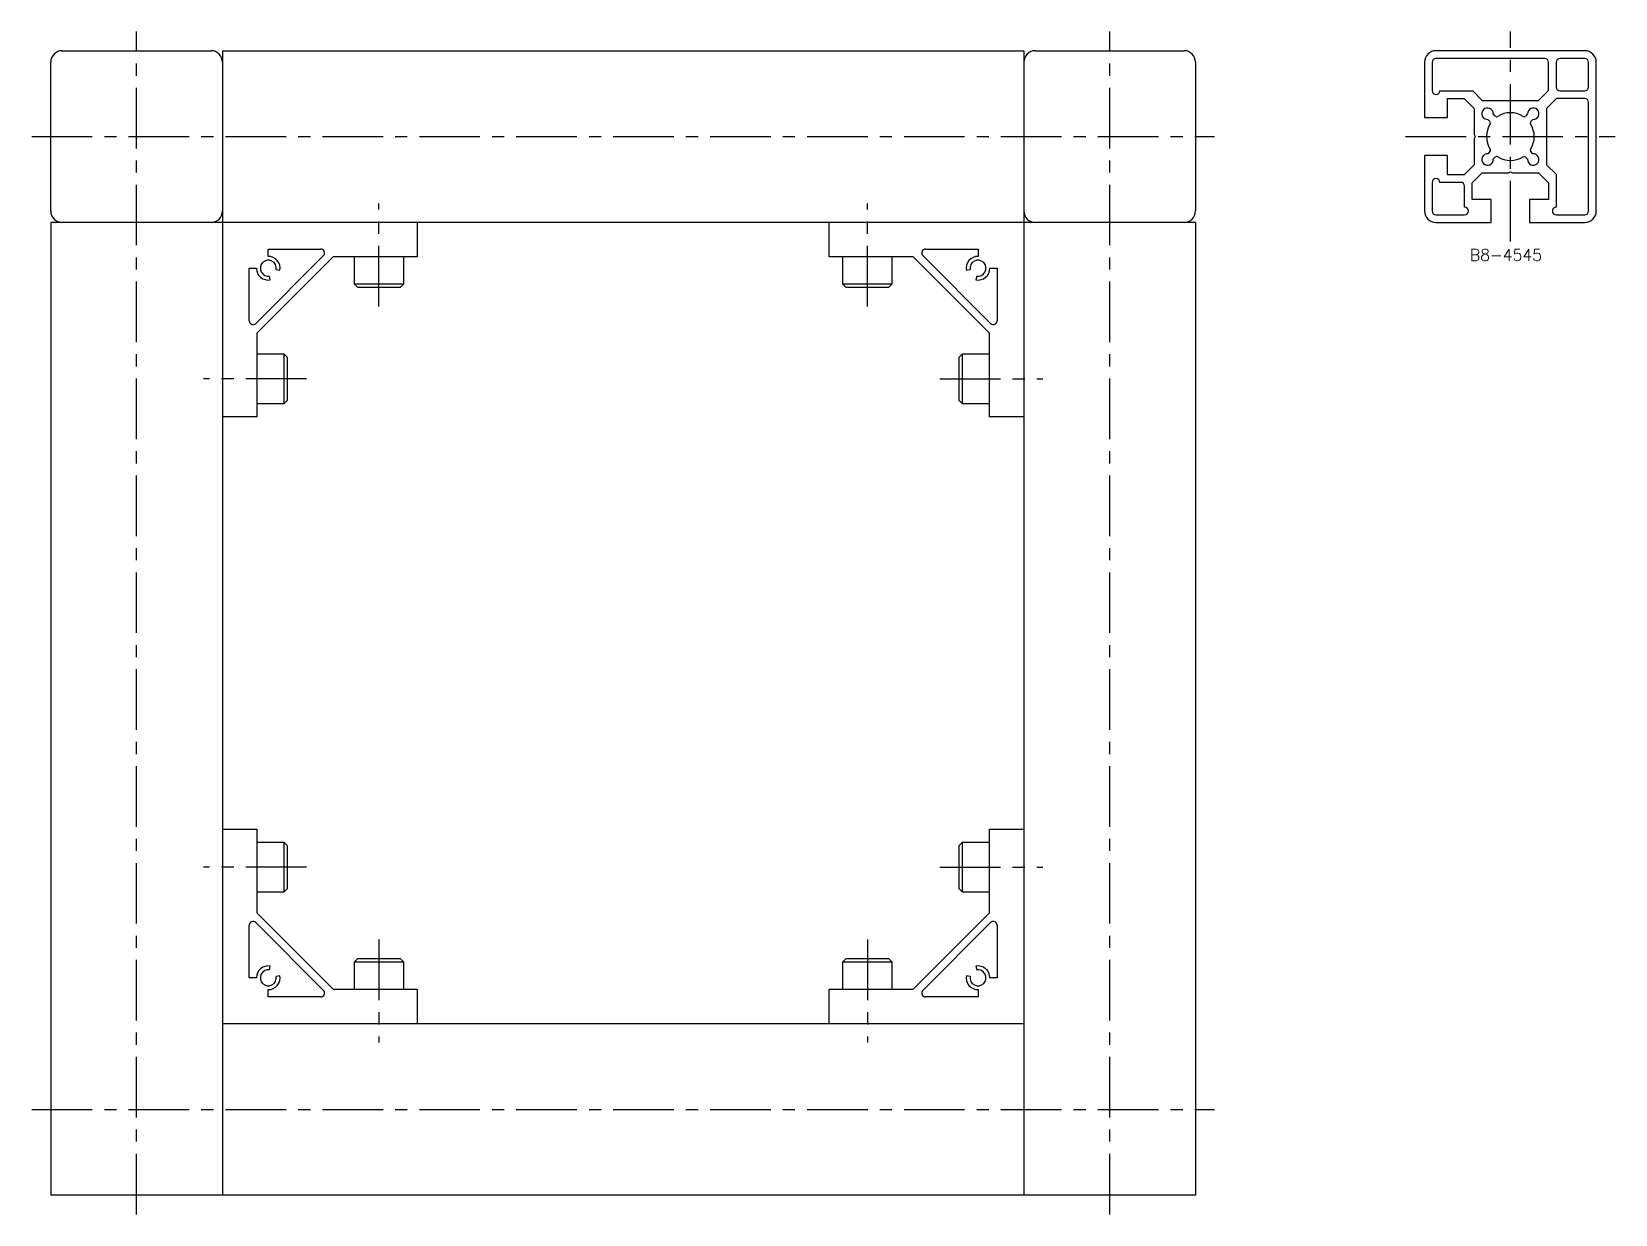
# Model space of a CAD drawing. Extents: x -5 to 1076, y -8 to 675.
# Drawn here: x 661 to 1076, y 5 to 315 of the extents above; entities that cross this region are included whole.
import ezdxf

# ---------------------------------------------------------------- set-up
doc = ezdxf.new("R2010")
doc.units = 0
doc.header["$LTSCALE"] = 0.5
doc.linetypes.add('CENTER', pattern=[50.8, 31.75, -6.35, 6.35, -6.35])
for name, color, linetype in [('MSM_CENTER', 1, 'CENTER'), ('MSM_CONTINUOUS', 7, 'CONTINUOUS'), ('MSM_PART_NUMBER', 7, 'CONTINUOUS')]:
    doc.layers.add(name, color=color, linetype=linetype)
doc.styles.get("Standard").update_dxf_attribs({"font": 'txt.shx', "height": 3, "bigfont": 'bigfont.shx'})

# ---------------------------------------------------------------- blocks, each defined once
blk = doc.blocks.new('*U10')
at = {"layer": 'MSM_PART_NUMBER'}
blk.add_text('B8-4545', height=3, dxfattribs=at).set_placement((1037.88, 254.97))

msp = doc.modelspace()

# ---------------------------------------------------------------- linework, layer by layer
at = {"layer": 'MSM_CENTER'}
for p, q in [((688.5, 5), (688.5, 315)), ((943.5, 5), (943.5, 315)), ((1048.5, 260), (1048.5, 315)), ((661, 287.5), (971, 287.5)), ((1021, 287.5), (1076, 287.5)), ((752, 243), (752, 270)), ((880, 243), (880, 270)), ((733, 224), (706, 224)), ((899, 224), (926, 224)), ((733, 96), (706, 96)), ((899, 96), (926, 96)), ((752, 77), (752, 50)), ((880, 77), (880, 50)), ((661, 32.5), (971, 32.5))]:
    msp.add_line(p, q, dxfattribs=at)
at = {"layer": 'MSM_CONTINUOUS'}
for p, q in [((669, 310), (708, 310)), ((711, 310), (711, 10)), ((711, 310), (921, 310)), ((921, 310), (921, 10)), ((924, 310), (963, 310)), ((1068, 310), (1029, 310)), ((1057.5, 308), (1029, 308)), ((1068, 308), (1061.5, 308)), ((666, 268), (666, 307)), ((966, 307), (966, 268)), ((1026, 307), (1026, 292.5)), ((1028, 307), (1028, 299.5)), ((1058.5, 299.62), (1058.5, 307)), ((1060.5, 307), (1060.5, 300.5)), ((1069, 300.5), (1069, 307)), ((1071, 268), (1071, 307)), ((1030, 299.5), (1038.62, 299.5)), ((1038.62, 299.5), (1041.12, 297)), ((1055.88, 297), (1058.5, 299.62)), ((1061.5, 299.5), (1068, 299.5)), ((1032, 292.5), (1032, 297.5)), ((1032, 297.5), (1036.38, 297.5)), ((1036.38, 297.5), (1039, 294.88)), ((1039, 294.88), (1039, 288.02)), ((1041.12, 297), (1055.88, 297)), ((1060.62, 297.5), (1058, 294.88)), ((1058, 294.88), (1058, 280.12)), ((1068, 297.5), (1060.62, 297.5)), ((1069, 268), (1069, 296.5)), ((1026, 292.5), (1032, 292.5)), ((1042.58, 292), (1043.14, 291.45)), ((1044.55, 292.86), (1044, 293.42)), ((1053, 293.42), (1052.45, 292.86)), ((1053.86, 291.45), (1054.42, 292)), ((1039, 288.02), (1039.3, 287.5)), ((1039.3, 287.5), (1039, 286.98)), ((1039, 286.98), (1039, 280.12)), ((1032, 282.5), (1026, 282.5)), ((1026, 282.5), (1026, 268)), ((1032, 277.5), (1032, 282.5)), ((1043.14, 283.55), (1042.58, 283)), ((1054.42, 283), (1053.86, 283.55)), ((1039, 280.12), (1036.38, 277.5)), ((1044, 281.58), (1044.55, 282.14)), ((1047.98, 278), (1048.5, 278.3)), ((1048.5, 278.3), (1049.02, 278)), ((1052.45, 282.14), (1053, 281.58)), ((1058, 280.12), (1060.5, 277.62)), ((1028, 275.5), (1028, 268)), ((1035.5, 275.5), (1030, 275.5)), ((1036.38, 277.5), (1032, 277.5)), ((1036.5, 269), (1036.5, 274.5)), ((1038.5, 275.38), (1041.12, 278)), ((1038.5, 271), (1038.5, 275.38)), ((1041.12, 278), (1047.98, 278)), ((1049.02, 278), (1055.88, 278)), ((1055.88, 278), (1058.5, 275.38)), ((1058.5, 275.38), (1058.5, 271)), ((1060.5, 277.62), (1060.5, 269)), ((1043.5, 271), (1038.5, 271)), ((1043.5, 265), (1043.5, 271)), ((1058.5, 271), (1053.5, 271)), ((1053.5, 271), (1053.5, 265)), ((1029, 267), (1036.5, 267)), ((1060.5, 267), (1068, 267)), ((966, 265), (666, 265)), ((666, 265), (666, 10)), ((762, 265), (762, 256)), ((870, 256), (870, 265)), ((966, 265), (966, 10)), ((1029, 265), (1043.5, 265)), ((1053.5, 265), (1068, 265)), ((723, 258), (736.76, 258)), ((723, 256.1), (723, 258)), ((895.24, 258), (909, 258)), ((909, 258), (909, 256.1)), ((737.46, 256.29), (719.71, 238.54)), ((740, 256), (720, 236)), ((762, 256), (740, 256)), ((745.5, 256), (745.5, 248.87)), ((758.5, 248.87), (758.5, 256)), ((892, 256), (870, 256)), ((873.5, 256), (873.5, 248.87)), ((886.5, 248.87), (886.5, 256)), ((912, 236), (892, 256)), ((912.29, 238.54), (894.54, 256.29)), ((718, 239.24), (718, 253)), ((718, 253), (719.9, 253)), ((723.54, 249.95), (723.36, 250.93)), ((725.07, 252.64), (726.05, 252.46)), ((905.95, 252.46), (906.93, 252.64)), ((908.64, 250.93), (908.46, 249.95)), ((912.1, 253), (914, 253)), ((914, 253), (914, 239.24)), ((745.5, 248.87), (746.37, 248)), ((745.5, 248.87), (758.5, 248.87)), ((746.37, 248), (757.63, 248)), ((757.63, 248), (758.5, 248.87)), ((873.5, 248.87), (874.37, 248)), ((873.5, 248.87), (886.5, 248.87)), ((874.37, 248), (885.63, 248)), ((885.63, 248), (886.5, 248.87)), ((720, 236), (720, 214)), ((912, 214), (912, 236)), ((727.13, 230.5), (720, 230.5)), ((728, 229.63), (727.13, 230.5)), ((727.13, 217.5), (727.13, 230.5)), ((728, 218.37), (728, 229.63)), ((904.87, 230.5), (904, 229.63)), ((904, 229.63), (904, 218.37)), ((912, 230.5), (904.87, 230.5)), ((904.87, 230.5), (904.87, 217.5)), ((720, 217.5), (727.13, 217.5)), ((727.13, 217.5), (728, 218.37)), ((904, 218.37), (904.87, 217.5)), ((904.87, 217.5), (912, 217.5)), ((720, 214), (711, 214)), ((921, 214), (912, 214)), ((711, 106), (720, 106)), ((720, 106), (720, 84)), ((912, 84), (912, 106)), ((912, 106), (921, 106)), ((727.13, 102.5), (720, 102.5)), ((728, 101.63), (727.13, 102.5)), ((727.13, 89.5), (727.13, 102.5)), ((728, 90.37), (728, 101.63)), ((904.87, 102.5), (904, 101.63)), ((904, 101.63), (904, 90.37)), ((912, 102.5), (904.87, 102.5)), ((904.87, 102.5), (904.87, 89.5)), ((720, 89.5), (727.13, 89.5)), ((727.13, 89.5), (728, 90.37)), ((904, 90.37), (904.87, 89.5)), ((904.87, 89.5), (912, 89.5)), ((720, 84), (740, 64)), ((892, 64), (912, 84)), ((718, 67), (718, 80.76)), ((719.71, 81.46), (737.46, 63.71)), ((894.54, 63.71), (912.29, 81.46)), ((914, 80.76), (914, 67)), ((746.37, 72), (745.5, 71.13)), ((745.5, 71.13), (745.5, 64)), ((758.5, 71.13), (745.5, 71.13)), ((757.63, 72), (746.37, 72)), ((758.5, 71.13), (757.63, 72)), ((758.5, 64), (758.5, 71.13)), ((874.37, 72), (873.5, 71.13)), ((873.5, 71.13), (873.5, 64)), ((886.5, 71.13), (873.5, 71.13)), ((885.63, 72), (874.37, 72)), ((886.5, 71.13), (885.63, 72)), ((886.5, 64), (886.5, 71.13)), ((719.9, 67), (718, 67)), ((723.36, 69.07), (723.54, 70.05)), ((726.05, 67.54), (725.07, 67.36)), ((906.93, 67.36), (905.95, 67.54)), ((908.46, 70.05), (908.64, 69.07)), ((914, 67), (912.1, 67)), ((723, 62), (723, 63.9)), ((740, 64), (762, 64)), ((762, 64), (762, 55)), ((870, 64), (892, 64)), ((870, 55), (870, 64)), ((909, 63.9), (909, 62)), ((736.76, 62), (723, 62)), ((909, 62), (895.24, 62)), ((711, 55), (921, 55)), ((966, 10), (666, 10))]:
    msp.add_line(p, q, dxfattribs=at)
for centre, radius, start, end in [((669, 307), 3, 90, 180), ((708, 307), 3, 0, 90), ((924, 307), 3, 90, 180), ((963, 307), 3, 0, 90), ((1029, 307), 3, 90, 180), ((1029, 307), 1, 90, 180), ((1057.5, 307), 1, 0, 90), ((1061.5, 307), 1, 90, 180), ((1068, 307), 3, 0, 90), ((1068, 307), 1, 0, 90), ((1029, 299.5), 1, 180, 0), ((1061.5, 300.5), 1, 180, 270), ((1068, 300.5), 1, 270, 0), ((1042.5, 293.5), 1.5, 356.8103, 273.1897), ((1054.5, 293.5), 1.5, 266.8103, 183.1897), ((1068, 296.5), 1, 0, 90), ((1048.5, 287.5), 6.25, 147.8396, 212.1604), ((1042.79, 291.09), 0.5, 327.8396, 45), ((1044.91, 293.21), 0.5, 225, 302.1604), ((1048.5, 287.5), 6.25, 57.8396, 122.1604), ((1052.09, 293.21), 0.5, 237.8396, 315), ((1054.21, 291.09), 0.5, 135, 212.1604), ((1048.5, 287.5), 6.25, 327.8396, 32.1604), ((1042.5, 281.5), 1.5, 86.8103, 3.1897), ((1042.79, 283.91), 0.5, 315, 32.1604), ((1044.91, 281.79), 0.5, 57.8396, 135), ((1048.5, 287.5), 6.25, 237.8396, 302.1604), ((1052.09, 281.79), 0.5, 45, 122.1604), ((1054.5, 281.5), 1.5, 176.8103, 93.1897), ((1054.21, 283.91), 0.5, 147.8396, 225), ((1029, 275.5), 1, 0, 180), ((1035.5, 274.5), 1, 0, 90), ((669, 268), 3, 180, 270), ((708, 268), 3, 270, 0), ((924, 268), 3, 180, 270), ((963, 268), 3, 270, 0), ((1029, 268), 3, 180, 270), ((1029, 268), 1, 180, 270), ((1036.5, 268), 1, 270, 90), ((1060.5, 268), 1, 90, 270), ((1068, 268), 1, 270, 0), ((1068, 268), 3, 270, 0), ((736.76, 257), 1, 315, 90), ((895.24, 257), 1, 90, 225), ((723, 253), 2.1, 350, 280), ((723, 253), 3.1, 350, 90), ((909, 253), 3.1, 90, 190), ((909, 253), 2.1, 260, 190), ((723, 253), 3.1, 180, 280), ((909, 253), 3.1, 260, 0), ((719, 239.24), 1, 180, 315), ((913, 239.24), 1, 225, 0), ((719, 80.76), 1, 45, 180), ((913, 80.76), 1, 0, 135), ((723, 67), 3.1, 80, 180), ((723, 67), 2.1, 80, 10), ((723, 67), 3.1, 270, 10), ((909, 67), 3.1, 170, 270), ((909, 67), 2.1, 170, 100), ((909, 67), 3.1, 0, 100), ((736.76, 63), 1, 270, 45), ((895.24, 63), 1, 135, 270)]:
    msp.add_arc(centre, radius, start, end, dxfattribs=at)

# ---------------------------------------------------------------- block references
msp.add_blockref('*U10', (0, 0), dxfattribs=at)

doc.saveas('drawing.dxf')
